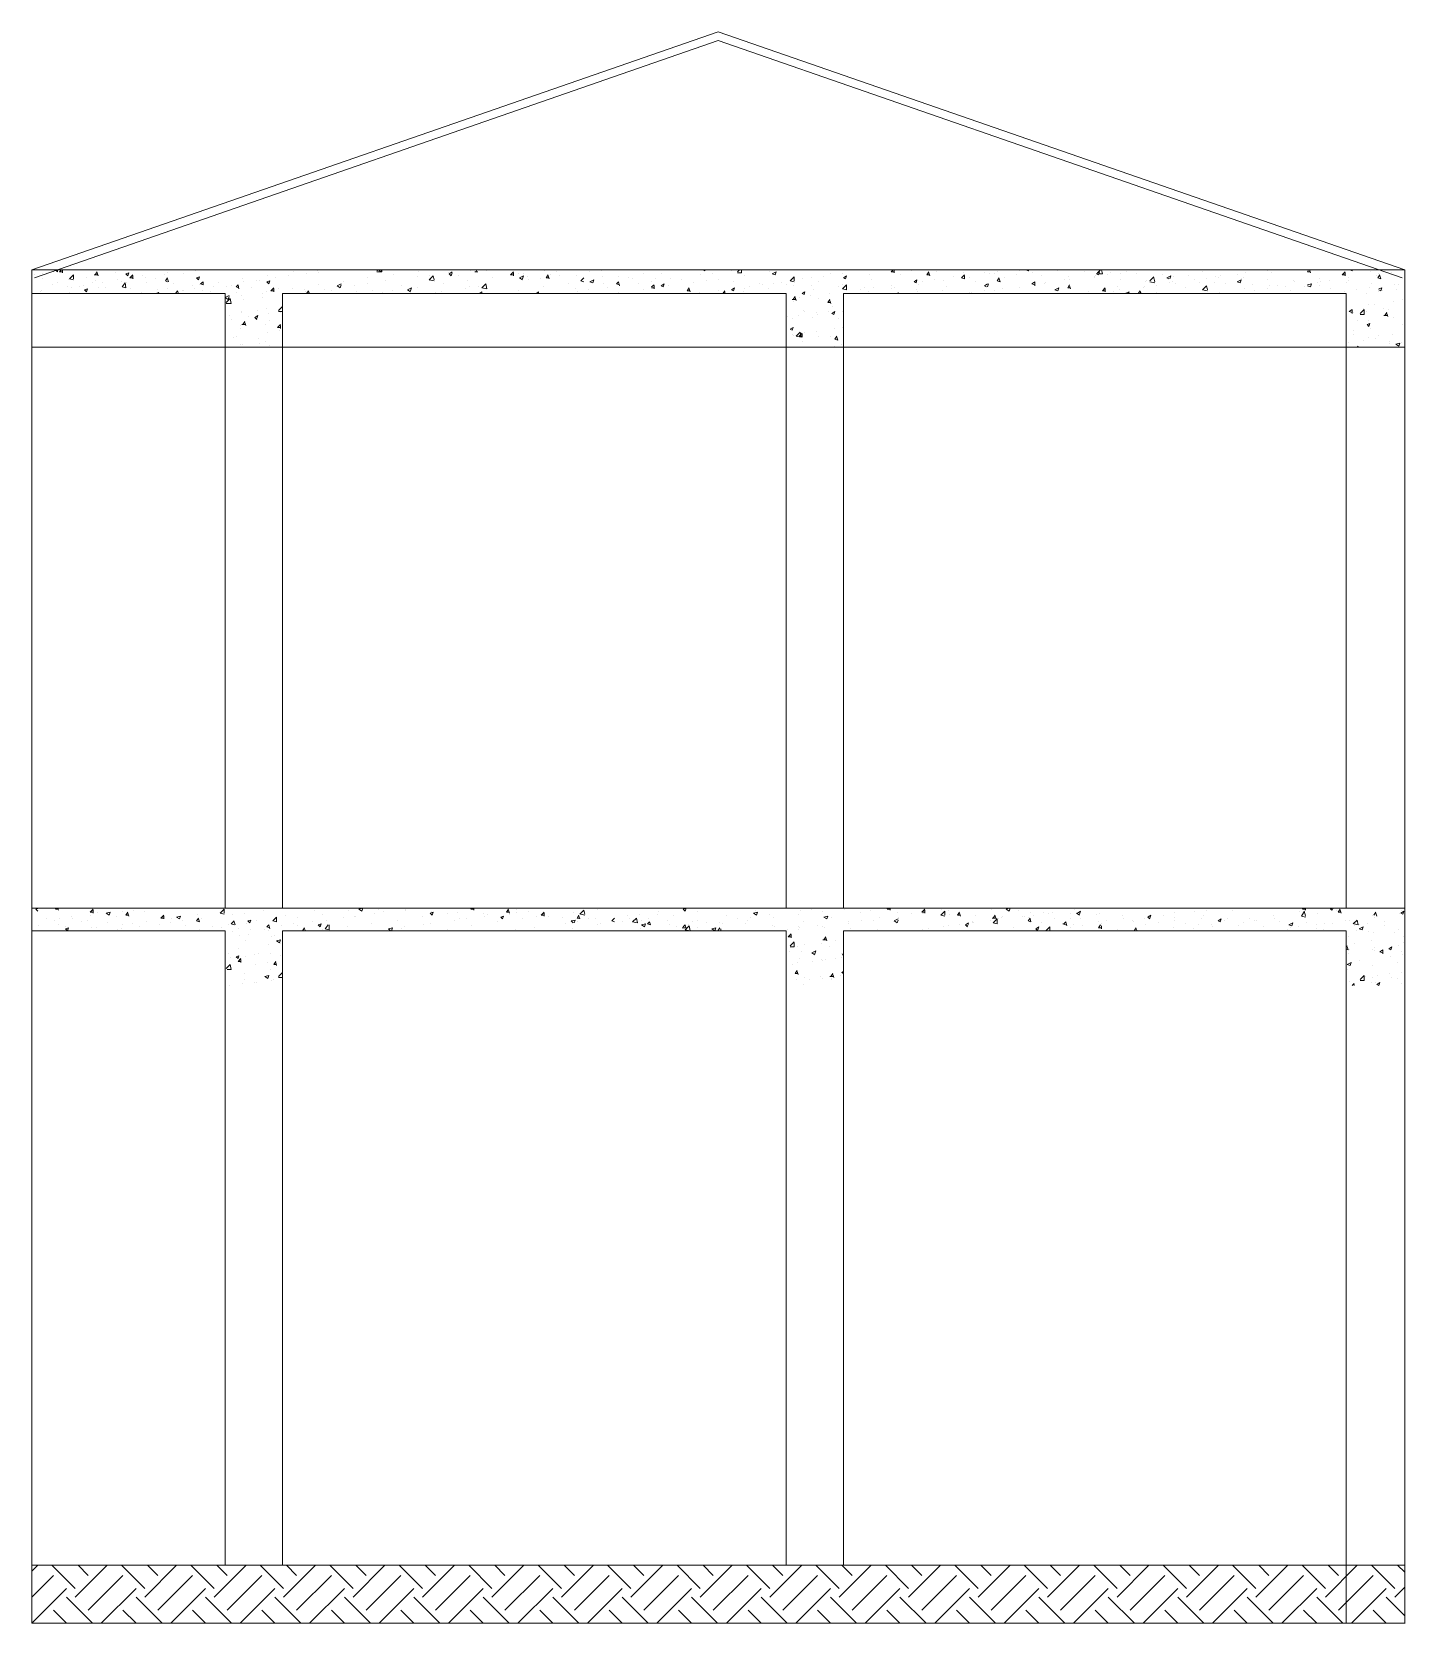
# Model space of a CAD drawing. Header units: millimetres. Extents: x 0 to 7103, y 0 to 8232.
import ezdxf

# ---------------------------------------------------------------- set-up
doc = ezdxf.new("R2010")
doc.units = ezdxf.units.MM
doc.layers.add('PDF_0', color=7, linetype='Continuous')

msp = doc.modelspace()

# ---------------------------------------------------------------- linework, layer by layer
for p, q in [((0, 269.4), (30.6, 300)), ((224.5, 179.6), (104.1, 300)), ((224.5, 134.7), (389.8, 300)), ((291.9, 247), (238.8, 300)), ((583.7, 179.6), (463.3, 300)), ((583.7, 134.7), (749, 300)), ((651.1, 247), (598, 300)), ((942.9, 179.6), (822.5, 300)), ((942.9, 134.7), (1108.2, 300)), ((1010.3, 247), (957.2, 300)), ((1302.1, 179.6), (1181.7, 300)), ((1302.1, 134.7), (1467.4, 300)), ((1369.5, 247), (1316.4, 300)), ((1661.3, 179.6), (1541, 300)), ((1661.3, 134.7), (1826.6, 300)), ((1728.7, 247), (1675.7, 300)), ((2020.6, 179.6), (1900.2, 300)), ((2020.6, 134.7), (2185.9, 300)), ((2087.9, 247), (2034.9, 300)), ((2379.8, 179.6), (2259.4, 300)), ((2379.8, 134.7), (2545.1, 300)), ((2447.1, 247), (2394.1, 300)), ((2739, 179.6), (2618.6, 300)), ((2739, 134.7), (2904.3, 300)), ((2806.3, 247), (2753.3, 300)), ((3098.2, 179.6), (2977.8, 300)), ((3098.2, 134.7), (3263.5, 300)), ((3165.5, 247), (3112.5, 300)), ((3457.4, 179.6), (3337, 300)), ((3457.4, 134.7), (3622.7, 300)), ((3524.8, 247), (3471.7, 300)), ((3816.6, 179.6), (3696.2, 300)), ((3816.6, 134.7), (3981.9, 300)), ((3884, 247), (3830.9, 300)), ((4175.8, 179.6), (4055.4, 300)), ((4175.8, 134.7), (4341.1, 300)), ((4243.2, 247), (4190.1, 300)), ((4535, 179.6), (4414.6, 300)), ((4535, 134.7), (4700.3, 300)), ((4602.4, 247), (4549.3, 300)), ((4894.2, 179.6), (4773.8, 300)), ((4894.2, 134.7), (5059.5, 300)), ((4961.6, 247), (4908.5, 300)), ((5253.4, 179.6), (5133.1, 300)), ((5253.4, 134.7), (5418.7, 300)), ((5320.8, 247), (5267.8, 300)), ((5612.7, 179.6), (5492.3, 300)), ((5612.7, 134.7), (5778, 300)), ((5680, 247), (5627, 300)), ((5971.9, 179.6), (5851.5, 300)), ((5971.9, 134.7), (6137.2, 300)), ((6039.2, 247), (5986.2, 300)), ((6331.1, 179.6), (6210.7, 300)), ((6331.1, 134.7), (6496.4, 300)), ((6398.4, 247), (6345.4, 300)), ((6690.3, 179.6), (6569.9, 300)), ((6690.3, 134.7), (6855.6, 300)), ((6757.6, 247), (6704.6, 300)), ((7049.5, 179.6), (6929.1, 300)), ((7100.6, 263.2), (7063.8, 300)), ((0, 134.7), (112.3, 247)), ((0, 0), (179.6, 179.6)), ((291.9, 67.4), (471.5, 247)), ((359.2, 0), (538.8, 179.6)), ((651.1, 67.4), (830.7, 247)), ((718.4, 0), (898, 179.6)), ((1010.3, 67.4), (1189.9, 247)), ((1077.6, 0), (1257.2, 179.6)), ((1369.5, 67.4), (1549.1, 247)), ((1436.8, 0), (1616.4, 179.6)), ((1728.7, 67.4), (1908.3, 247)), ((1796.1, 0), (1975.7, 179.6)), ((2087.9, 67.4), (2267.5, 247)), ((2155.3, 0), (2334.9, 179.6)), ((2447.1, 67.4), (2626.7, 247)), ((2514.5, 0), (2694.1, 179.6)), ((2806.3, 67.4), (2985.9, 247)), ((2873.7, 0), (3053.3, 179.6)), ((3165.5, 67.4), (3345.1, 247)), ((3232.9, 0), (3412.5, 179.6)), ((3524.8, 67.4), (3704.4, 247)), ((3592.1, 0), (3771.7, 179.6)), ((3884, 67.4), (4063.6, 247)), ((3951.3, 0), (4130.9, 179.6)), ((4243.2, 67.4), (4422.8, 247)), ((4310.5, 0), (4490.1, 179.6)), ((4602.4, 67.4), (4782, 247)), ((4669.7, 0), (4849.3, 179.6)), ((4961.6, 67.4), (5141.2, 247)), ((5028.9, 0), (5208.5, 179.6)), ((5320.8, 67.4), (5500.4, 247)), ((5388.2, 0), (5567.8, 179.6)), ((5680, 67.4), (5859.6, 247)), ((5747.4, 0), (5927, 179.6)), ((6039.2, 67.4), (6218.8, 247)), ((6106.6, 0), (6286.2, 179.6)), ((6398.4, 67.4), (6578, 247)), ((6465.8, 0), (6645.4, 179.6)), ((6757.6, 67.4), (6937.2, 247)), ((6825, 0), (7004.6, 179.6)), ((7049.5, 134.7), (7100.6, 185.8)), ((314.3, 0), (179.6, 134.7)), ((673.5, 0), (538.8, 134.7)), ((1032.7, 0), (898, 134.7)), ((1391.9, 0), (1257.2, 134.7)), ((1751.1, 0), (1616.4, 134.7)), ((2110.4, 0), (1975.7, 134.7)), ((2469.6, 0), (2334.9, 134.7)), ((2828.8, 0), (2694.1, 134.7)), ((3188, 0), (3053.3, 134.7)), ((3547.2, 0), (3412.5, 134.7)), ((3906.4, 0), (3771.7, 134.7)), ((4265.6, 0), (4130.9, 134.7)), ((4624.8, 0), (4490.1, 134.7)), ((4984, 0), (4849.3, 134.7)), ((5343.3, 0), (5208.5, 134.7)), ((5702.5, 0), (5567.8, 134.7)), ((6061.7, 0), (5927, 134.7)), ((6420.9, 0), (6286.2, 134.7)), ((6780.1, 0), (6645.4, 134.7)), ((7100.6, 38.7), (7004.6, 134.7)), ((179.6, 0), (112.3, 67.4)), ((538.8, 0), (471.5, 67.4)), ((763.3, 0), (763.3, 0)), ((898, 0), (830.7, 67.4)), ((1257.2, 0), (1189.9, 67.4)), ((1616.4, 0), (1549.1, 67.4)), ((1975.7, 0), (1908.3, 67.4)), ((2334.9, 0), (2267.5, 67.4)), ((2694.1, 0), (2626.7, 67.4)), ((2918.6, 0), (2918.6, 0)), ((3053.3, 0), (2985.9, 67.4)), ((3412.5, 0), (3345.1, 67.4)), ((3637, 0), (3637, 0)), ((3771.7, 0), (3704.4, 67.4)), ((3996.2, 0), (3996.2, 0)), ((4130.9, 0), (4063.6, 67.4)), ((4355.4, 0), (4355.4, 0)), ((4490.1, 0), (4422.8, 67.4)), ((4849.3, 0), (4782, 67.4)), ((5073.8, 0), (5073.8, 0)), ((5208.5, 0), (5141.2, 67.4)), ((5433.1, 0), (5433.1, 0)), ((5567.8, 0), (5500.4, 67.4)), ((5927, 0), (5859.6, 67.4)), ((6151.5, 0), (6151.5, 0)), ((6286.2, 0), (6218.8, 67.4)), ((6510.7, 0), (6510.7, 0)), ((6645.4, 0), (6578, 67.4)), ((6869.9, 0), (6869.9, 0)), ((7004.6, 0), (6937.2, 67.4)), ((44.9, 0), (44.9, 0)), ((404.1, 0), (404.1, 0)), ((1122.5, 0), (1122.5, 0)), ((1481.7, 0), (1481.7, 0)), ((1841, 0), (1841, 0)), ((2200.2, 0), (2200.2, 0)), ((2559.4, 0), (2559.4, 0)), ((3277.8, 0), (3277.8, 0)), ((4714.6, 0), (4714.6, 0)), ((5792.3, 0), (5792.3, 0))]:
    msp.add_line(p, q)
at = {"layer": 'PDF_0', "lineweight": 0}
for points in [[(0, 7000.7), (3550.3, 8232.1), (7100.6, 7000.7)], [(13.5, 6960.2), (3550.3, 8187.1), (7087.1, 6960.2)], [(7100.6, 7000.7), (0, 7000.7)], [(7103.1, 0), (0, 0), (0, 7000.7)], [(123, 7000.7), (133.3, 6990.4), (133.3, 7000.7)], [(158.9, 6990.4), (143.5, 6990.4), (153.8, 7000.7)], [(158.9, 6985.3), (158.9, 7000.7)], [(184.6, 7000.7), (184.6, 7000.7)], [(1784.1, 6995.6), (1794.4, 7000.7), (1804.6, 6990.4), (1809.8, 7000.7), (1809.8, 6990.4), (1784.1, 6990.4)], [(2137.9, 7000.7), (2137.9, 7000.7)], [(2296.8, 6990.4), (2301.9, 7000.7)], [(3470.8, 7000.7), (3481.1, 6995.6), (3481.1, 7000.7)], [(3650.3, 6990.4), (3660.5, 7000.7)], [(3650.3, 6985.3), (3670.8, 6985.3), (3670.8, 7000.7)], [(4352.6, 7000.7), (4352.6, 7000.7)], [(4460.3, 6990.4), (4444.9, 6990.4), (4455.2, 7000.7)], [(4460.3, 6985.3), (4460.3, 7000.7)], [(5142.2, 7000.7), (5152.4, 6995.6), (5157.5, 7000.7)], [(5511.3, 6985.3), (5526.7, 7000.7)], [(5516.4, 6980.2), (5536.9, 6980.2), (5531.8, 7000.7)], [(6608.4, 6990.4), (6598.2, 6990.4), (6603.3, 7000.7)], [(6613.5, 6985.3), (6608.4, 7000.7)], [(6818.6, 7000.7), (6828.9, 6995.6), (6828.9, 7000.7)], [(7100.6, 0), (7100.6, 7000.7)], [(15.4, 6975.1), (15.4, 6975.1)], [(56.4, 6980.2), (56.4, 6980.2)], [(56.4, 6954.6), (56.4, 6954.6)], [(107.7, 6923.8), (107.7, 6923.8)], [(112.8, 6990.4), (112.8, 6990.4)], [(133.3, 6934), (133.3, 6934)], [(189.7, 6949.4), (189.7, 6949.4)], [(215.3, 6949.4), (194.8, 6954.6), (215.3, 6975.1), (215.3, 6954.6)], [(266.6, 6918.7), (266.6, 6918.7)], [(282, 6959.7), (282, 6959.7)], [(312.7, 6934), (312.7, 6934)], [(323, 6975.1), (338.4, 6975.1)], [(328.1, 6975.1), (338.4, 6990.4)], [(328.1, 6944.3), (328.1, 6944.3)], [(343.5, 6969.9), (338.4, 6985.3)], [(364, 6934), (364, 6934)], [(430.6, 6985.3), (430.6, 6985.3)], [(440.9, 6949.4), (440.9, 6949.4)], [(461.4, 6939.2), (461.4, 6939.2)], [(492.2, 6934), (492.2, 6934)], [(522.9, 6959.7), (507.6, 6959.7), (522.9, 6975.1)], [(522.9, 6954.6), (522.9, 6969.9)], [(528.1, 6954.6), (528.1, 6954.6)], [(574.2, 6969.9), (574.2, 6969.9)], [(589.6, 6959.7), (589.6, 6959.7)], [(594.7, 6934), (594.7, 6934)], [(640.8, 6954.6), (640.8, 6954.6)], [(687, 6975.1), (687, 6975.1)], [(702.4, 6939.2), (692.1, 6944.3), (702.4, 6959.7)], [(702.4, 6985.3), (702.4, 6985.3)], [(707.5, 6939.2), (702.4, 6954.6)], [(733.1, 6928.9), (733.1, 6928.9)], [(784.4, 6980.2), (784.4, 6980.2)], [(830.5, 6918.7), (830.5, 6918.7)], [(845.9, 6995.6), (845.9, 6995.6)], [(866.4, 6923.8), (866.4, 6923.8)], [(963.8, 6934), (963.8, 6934)], [(1030.5, 6918.7), (1030.5, 6918.7)], [(1071.5, 6908.4), (1056.1, 6913.5), (1066.4, 6923.8), (1071.5, 6903.3)], [(1092, 6954.6), (1092, 6954.6)], [(1097.1, 6939.2), (1097.1, 6939.2)], [(1163.8, 6944.3), (1163.8, 6944.3)], [(1179.2, 6944.3), (1179.2, 6944.3)], [(1220.2, 6969.9), (1220.2, 6969.9)], [(1261.2, 6959.7), (1261.2, 6959.7)], [(1327.8, 6969.9), (1327.8, 6969.9)], [(1353.5, 6990.4), (1353.5, 6990.4)], [(1420.1, 6980.2), (1420.1, 6980.2)], [(1476.5, 6995.6), (1476.5, 6995.6)], [(1481.6, 6985.3), (1481.6, 6985.3)], [(1481.6, 6923.8), (1481.6, 6923.8)], [(1599.6, 6923.8), (1594.4, 6908.4), (1579, 6918.7), (1599.6, 6928.9)], [(1609.8, 6939.2), (1609.8, 6939.2)], [(1671.3, 6918.7), (1671.3, 6918.7)], [(1738, 6959.7), (1738, 6959.7)], [(1738, 6928.9), (1738, 6928.9)], [(1830.3, 6944.3), (1830.3, 6944.3)], [(1871.3, 6975.1), (1871.3, 6975.1)], [(1912.3, 6918.7), (1912.3, 6918.7)], [(1994.3, 6964.8), (1994.3, 6964.8)], [(1999.4, 6990.4), (1999.4, 6990.4)], [(2081.5, 6944.3), (2055.8, 6949.4), (2076.3, 6969.9), (2081.5, 6949.4)], [(2055.8, 6969.9), (2055.8, 6969.9)], [(2055.8, 6944.3), (2055.8, 6944.3)], [(2127.6, 6928.9), (2127.6, 6928.9)], [(2153.2, 6985.3), (2153.2, 6985.3)], [(2173.8, 6985.3), (2168.6, 6969.9), (2158.4, 6980.2), (2173.8, 6990.4)], [(2204.5, 6969.9), (2204.5, 6969.9)], [(2255.8, 6944.3), (2255.8, 6944.3)], [(2271.2, 6995.6), (2271.2, 6995.6)], [(2291.7, 6990.4), (2307, 6990.4)], [(2353.2, 6995.6), (2353.2, 6995.6)], [(2383.9, 6959.7), (2383.9, 6959.7)], [(2491.6, 6975.1), (2476.2, 6975.1), (2491.6, 6990.4)], [(2491.6, 6969.9), (2491.6, 6985.3)], [(2517.2, 6980.2), (2517.2, 6980.2)], [(2537.8, 6949.4), (2522.4, 6959.7), (2542.9, 6969.9), (2537.8, 6954.6)], [(2542.9, 6980.2), (2542.9, 6980.2)], [(2563.4, 6964.8), (2563.4, 6964.8)], [(2568.5, 6949.4), (2568.5, 6949.4)], [(2630, 6954.6), (2630, 6954.6)], [(2650.5, 6995.6), (2650.5, 6995.6)], [(2671, 6959.7), (2660.8, 6959.7), (2671, 6975.1)], [(2676.2, 6954.6), (2671, 6969.9)], [(2681.3, 6975.1), (2681.3, 6975.1)], [(2712.1, 6990.4), (2712.1, 6990.4)], [(2727.4, 6969.9), (2727.4, 6969.9)], [(2773.6, 6928.9), (2773.6, 6928.9)], [(2814.6, 6969.9), (2814.6, 6969.9)], [(2855.6, 6939.2), (2840.2, 6944.3), (2855.6, 6959.7)], [(2886.4, 6990.4), (2886.4, 6990.4)], [(2906.9, 6949.4), (2906.9, 6949.4)], [(2947.9, 6995.6), (2947.9, 6995.6)], [(2953, 6964.8), (2953, 6964.8)], [(2958.1, 6928.9), (2958.1, 6928.9)], [(3040.2, 6923.8), (3024.8, 6928.9), (3035.1, 6939.2), (3040.2, 6918.7)], [(3035.1, 6964.8), (3035.1, 6964.8)], [(3086.3, 6959.7), (3086.3, 6959.7)], [(3106.8, 6954.6), (3106.8, 6954.6)], [(3137.6, 6928.9), (3137.6, 6928.9)], [(3163.2, 6980.2), (3163.2, 6980.2)], [(3204.2, 6939.2), (3204.2, 6939.2)], [(3204.2, 6913.5), (3219.6, 6923.8)], [(3219.6, 6903.3), (3219.6, 6918.7)], [(3224.7, 6954.6), (3224.7, 6954.6)], [(3255.5, 6980.2), (3255.5, 6980.2)], [(3291.4, 6918.7), (3291.4, 6918.7)], [(3301.6, 6954.6), (3301.6, 6954.6)], [(3358, 6949.4), (3358, 6949.4)], [(3424.7, 6934), (3424.7, 6934)], [(3460.6, 6975.1), (3460.6, 6975.1)], [(3491.3, 6944.3), (3491.3, 6944.3)], [(3522.1, 6980.2), (3522.1, 6980.2)], [(3552.9, 6949.4), (3552.9, 6949.4)], [(3619.5, 6995.6), (3619.5, 6995.6)], [(3629.8, 6939.2), (3629.8, 6939.2)], [(3686.1, 6969.9), (3686.1, 6969.9)], [(3763.1, 6928.9), (3763.1, 6928.9)], [(3778.4, 6923.8), (3778.4, 6923.8)], [(3814.3, 6990.4), (3814.3, 6990.4)], [(3834.8, 6928.9), (3834.8, 6928.9)], [(3875.8, 6934), (3875.8, 6934)], [(3901.5, 6923.8), (3901.5, 6923.8)], [(3942.5, 6939.2), (3922, 6944.3), (3942.5, 6964.8), (3942.5, 6944.3)], [(3937.4, 6918.7), (3937.4, 6918.7)], [(3983.5, 6954.6), (3983.5, 6954.6)], [(4034.8, 6959.7), (4034.8, 6959.7)], [(4034.8, 6918.7), (4034.8, 6918.7)], [(4070.7, 6939.2), (4070.7, 6939.2)], [(4096.3, 6964.8), (4096.3, 6964.8)], [(4132.2, 6980.2), (4132.2, 6980.2)], [(4193.7, 6980.2), (4193.7, 6980.2)], [(4193.7, 6923.8), (4193.7, 6923.8)], [(4204, 6954.6), (4204, 6954.6)], [(4332.1, 6975.1), (4332.1, 6975.1)], [(4342.4, 6949.4), (4342.4, 6949.4)], [(4444.9, 6918.7), (4444.9, 6918.7)], [(4460.3, 6990.4), (4460.3, 6990.4)], [(4491.1, 6975.1), (4491.1, 6975.1)], [(4547.4, 6995.6), (4547.4, 6995.6)], [(4588.5, 6923.8), (4588.5, 6923.8)], [(4609, 6939.2), (4609, 6939.2)], [(4639.7, 6975.1), (4629.5, 6975.1), (4639.7, 6990.4)], [(4644.9, 6969.9), (4639.7, 6985.3)], [(4670.5, 6949.4), (4670.5, 6949.4)], [(4680.7, 6990.4), (4680.7, 6990.4)], [(4716.6, 6944.3), (4716.6, 6944.3)], [(4767.9, 6964.8), (4767.9, 6964.8)], [(4824.3, 6969.9), (4824.3, 6954.6), (4808.9, 6959.7), (4824.3, 6975.1)], [(4819.2, 6985.3), (4819.2, 6985.3)], [(4849.9, 6959.7), (4849.9, 6959.7)], [(4880.7, 6939.2), (4880.7, 6939.2)], [(4926.8, 6985.3), (4926.8, 6985.3)], [(4937.1, 6913.5), (4926.8, 6918.7), (4942.2, 6928.9)], [(4942.2, 6913.5), (4947.3, 6928.9)], [(4952.5, 6980.2), (4952.5, 6980.2)], [(4978.1, 6980.2), (4978.1, 6980.2)], [(4993.5, 6990.4), (4993.5, 6990.4)], [(5003.7, 6954.6), (5008.9, 6939.2), (4993.5, 6944.3), (5003.7, 6959.7)], [(5029.4, 6959.7), (5029.4, 6959.7)], [(5090.9, 6975.1), (5090.9, 6975.1)], [(5106.3, 6995.6), (5106.3, 6995.6)], [(5188.3, 6923.8), (5172.9, 6928.9), (5188.3, 6939.2), (5188.3, 6918.7)], [(5178, 6985.3), (5178, 6985.3)], [(5183.2, 6923.8), (5183.2, 6923.8)], [(5224.2, 6969.9), (5224.2, 6969.9)], [(5239.6, 6928.9), (5239.6, 6928.9)], [(5244.7, 6934), (5244.7, 6934)], [(5306.2, 6995.6), (5306.2, 6995.6)], [(5342.1, 6949.4), (5342.1, 6949.4)], [(5372.9, 6908.4), (5357.5, 6908.4), (5367.7, 6923.8)], [(5362.6, 6964.8), (5362.6, 6964.8)], [(5367.7, 6949.4), (5367.7, 6949.4)], [(5372.9, 6903.3), (5367.7, 6918.7)], [(5444.6, 6990.4), (5444.6, 6990.4)], [(5495.9, 6964.8), (5495.9, 6964.8)], [(5495.9, 6959.7), (5495.9, 6959.7)], [(5501, 6969.9), (5501, 6969.9)], [(5562.5, 6975.1), (5562.5, 6975.1)], [(5577.9, 6985.3), (5577.9, 6985.3)], [(5629.2, 6980.2), (5629.2, 6980.2)], [(5629.2, 6949.4), (5629.2, 6949.4)], [(5660, 6990.4), (5660, 6990.4)], [(5711.2, 6980.2), (5711.2, 6980.2)], [(5762.5, 6939.2), (5762.5, 6939.2)], [(5767.6, 6944.3), (5767.6, 6944.3)], [(5783, 6944.3), (5803.5, 6964.8)], [(5783, 6939.2), (5808.6, 6934)], [(5808.6, 6939.2), (5803.5, 6959.7)], [(5818.9, 6918.7), (5818.9, 6918.7)], [(5849.6, 6975.1), (5849.6, 6975.1)], [(5880.4, 6954.6), (5870.2, 6959.7), (5890.7, 6969.9), (5885.5, 6954.6)], [(5885.5, 6934), (5885.5, 6934)], [(5900.9, 6939.2), (5900.9, 6939.2)], [(5906, 6964.8), (5906, 6964.8)], [(5916.3, 6928.9), (5916.3, 6928.9)], [(5982.9, 6969.9), (5982.9, 6969.9)], [(6013.7, 6949.4), (6013.7, 6949.4)], [(6039.3, 6934), (6039.3, 6934)], [(6054.7, 6990.4), (6054.7, 6990.4)], [(6080.4, 6893), (6054.7, 6898.2), (6075.2, 6918.7), (6080.4, 6898.2)], [(6075.2, 6954.6), (6075.2, 6954.6)], [(6116.2, 6934), (6116.2, 6934)], [(6121.4, 6964.8), (6121.4, 6964.8)], [(6136.7, 6959.7), (6136.7, 6959.7)], [(6147, 6969.9), (6147, 6969.9)], [(6172.6, 6928.9), (6172.6, 6928.9)], [(6234.2, 6975.1), (6234.2, 6975.1)], [(6254.7, 6954.6), (6254.7, 6954.6)], [(6264.9, 6959.7), (6264.9, 6959.7)], [(6275.2, 6985.3), (6275.2, 6985.3)], [(6311.1, 6923.8), (6311.1, 6923.8)], [(6393.1, 6995.6), (6393.1, 6995.6)], [(6393.1, 6949.4), (6393.1, 6949.4)], [(6403.3, 6918.7), (6403.3, 6918.7)], [(6413.6, 6985.3), (6413.6, 6985.3)], [(6444.4, 6918.7), (6444.4, 6918.7)], [(6526.4, 6944.3), (6526.4, 6944.3)], [(6531.5, 6939.2), (6531.5, 6939.2)], [(6598.2, 6918.7), (6613.5, 6913.5), (6618.7, 6928.9), (6598.2, 6923.8)], [(6649.4, 6934), (6649.4, 6934)], [(6659.7, 6954.6), (6659.7, 6954.6)], [(6659.7, 6918.7), (6659.7, 6918.7)], [(6664.8, 6939.2), (6664.8, 6939.2)], [(6710.9, 6944.3), (6710.9, 6944.3)], [(6793, 6975.1), (6777.6, 6975.1), (6793, 6990.4)], [(6793, 6969.9), (6793, 6985.3)], [(6793, 6975.1), (6793, 6975.1)], [(6798.1, 6934), (6798.1, 6934)], [(6808.4, 6959.7), (6808.4, 6959.7)], [(6808.4, 6944.3), (6808.4, 6944.3)], [(6926.3, 6990.4), (6926.3, 6990.4)], [(6931.4, 6928.9), (6931.4, 6928.9)], [(6957, 6969.9), (6957, 6969.9)], [(6972.4, 6969.9), (6977.5, 6954.6), (6962.2, 6959.7), (6972.4, 6975.1)], [(6967.3, 6980.2), (6967.3, 6980.2)], [(7033.9, 6985.3), (7033.9, 6985.3)], [(7049.3, 6923.8), (7049.3, 6923.8)], [(7069.8, 6923.8), (7069.8, 6923.8)], [(0, 6877.7), (999.7, 6877.7)], [(46.1, 6887.9), (46.1, 6887.9)], [(51.3, 6893), (51.3, 6893)], [(184.6, 6913.5), (184.6, 6913.5)], [(194.8, 6882.8), (194.8, 6882.8)], [(205.1, 6908.4), (205.1, 6908.4)], [(246.1, 6913.5), (246.1, 6913.5)], [(343.5, 6908.4), (343.5, 6908.4)], [(379.4, 6908.4), (379.4, 6908.4)], [(512.7, 6903.3), (512.7, 6903.3)], [(569.1, 6882.8), (569.1, 6882.8)], [(640.8, 6877.7), (656.2, 6882.8), (651.1, 6877.7)], [(651.1, 6898.2), (651.1, 6898.2)], [(702.4, 6903.3), (702.4, 6903.3)], [(743.4, 6877.7), (753.6, 6893), (758.8, 6877.7)], [(779.3, 6893), (779.3, 6893)], [(784.4, 6893), (784.4, 6893)], [(840.8, 6903.3), (840.8, 6903.3)], [(881.8, 6893), (881.8, 6893)], [(922.8, 6887.9), (922.8, 6887.9)], [(938.2, 6913.5), (938.2, 6913.5)], [(999.7, 6877.7), (999.7, 3699.1)], [(1020.2, 6862.3), (1015.1, 6846.9), (999.7, 6857.1), (1020.2, 6867.4)], [(1004.8, 6913.5), (1004.8, 6913.5)], [(1004.8, 6831.5), (1025.4, 6852), (1030.5, 6826.4), (1004.8, 6826.4)], [(1030.5, 6836.6), (1030.5, 6836.6)], [(1056.1, 6882.8), (1056.1, 6882.8)], [(1086.9, 6867.4), (1086.9, 6867.4)], [(1097.1, 6846.9), (1097.1, 6846.9)], [(1138.1, 6908.4), (1138.1, 6908.4)], [(1194.5, 6877.7), (1194.5, 6877.7)], [(1194.5, 6857.1), (1194.5, 6857.1)], [(1215, 6887.9), (1215, 6887.9)], [(1250.9, 6893), (1235.6, 6893), (1250.9, 6908.4)], [(1250.9, 6887.9), (1250.9, 6903.3)], [(1276.6, 6903.3), (1276.6, 6903.3)], [(1297.1, 3699.1), (1297.1, 6877.7)], [(1297.1, 6877.7), (3901.5, 6877.7)], [(1348.3, 6903.3), (1348.3, 6903.3)], [(1409.9, 6898.2), (1409.9, 6898.2)], [(1415, 6887.9), (1415, 6887.9)], [(1420.1, 6877.7), (1430.4, 6893)], [(1435.5, 6877.7), (1430.4, 6887.9)], [(1512.4, 6898.2), (1512.4, 6898.2)], [(1548.3, 6893), (1548.3, 6893)], [(1681.6, 6887.9), (1681.6, 6887.9)], [(1763.6, 6893), (1763.6, 6893)], [(1814.9, 6882.8), (1814.9, 6882.8)], [(1866.1, 6893), (1866.1, 6893)], [(1958.4, 6887.9), (1943, 6898.2), (1963.6, 6908.4), (1958.4, 6893)], [(1994.3, 6908.4), (1994.3, 6908.4)], [(2086.6, 6882.8), (2086.6, 6882.8)], [(2117.4, 6887.9), (2117.4, 6887.9)], [(2245.5, 6903.3), (2245.5, 6903.3)], [(2266, 6913.5), (2266, 6913.5)], [(2312.2, 6913.5), (2312.2, 6913.5)], [(2312.2, 6877.7), (2327.6, 6887.9), (2327.6, 6877.7)], [(2517.2, 6893), (2517.2, 6893)], [(2609.5, 6877.7), (2619.8, 6887.9), (2619.8, 6877.7)], [(2645.4, 6913.5), (2645.4, 6913.5)], [(2809.5, 6903.3), (2809.5, 6903.3)], [(2819.7, 6887.9), (2819.7, 6887.9)], [(2881.2, 6898.2), (2881.2, 6898.2)], [(2978.7, 6908.4), (2978.7, 6908.4)], [(3035.1, 6882.8), (3035.1, 6882.8)], [(3163.2, 6898.2), (3163.2, 6898.2)], [(3204.2, 6908.4), (3219.6, 6908.4)], [(3404.2, 6893), (3388.8, 6893), (3399.1, 6908.4)], [(3404.2, 6887.9), (3399.1, 6903.3)], [(3455.4, 6882.8), (3455.4, 6882.8)], [(3552.9, 6893), (3552.9, 6893)], [(3573.4, 6877.7), (3583.6, 6893)], [(3583.6, 6877.7), (3583.6, 6887.9)], [(3681, 6887.9), (3681, 6887.9)], [(3686.1, 6903.3), (3686.1, 6903.3)], [(3711.8, 6913.5), (3711.8, 6913.5)], [(3809.2, 6903.3), (3809.2, 6903.3)], [(3901.5, 3699.1), (3901.5, 6877.7)], [(3932.2, 6846.9), (3947.6, 6846.9)], [(3937.4, 6846.9), (3947.6, 6862.3)], [(3937.4, 6836.6), (3937.4, 6836.6)], [(3952.7, 6841.8), (3947.6, 6857.1)], [(3968.1, 6857.1), (3968.1, 6857.1)], [(4029.6, 6867.4), (4029.6, 6867.4)], [(4045, 6898.2), (4045, 6898.2)], [(4070.7, 6852), (4070.7, 6852)], [(4132.2, 6831.5), (4116.8, 6831.5), (4127.1, 6846.9)], [(4127.1, 6877.7), (4127.1, 6877.7)], [(4132.2, 6826.4), (4127.1, 6841.8)], [(4173.2, 6913.5), (4173.2, 6913.5)], [(4198.8, 6877.7), (6798.1, 6877.7)], [(4198.8, 3699.1), (4198.8, 6877.7)], [(4198.8, 6872.5), (4198.8, 6872.5)], [(4286, 6898.2), (4286, 6898.2)], [(4306.5, 6908.4), (4306.5, 6908.4)], [(4327, 6887.9), (4327, 6887.9)], [(4352.6, 6908.4), (4352.6, 6908.4)], [(4444.9, 6903.3), (4444.9, 6903.3)], [(4460.3, 6908.4), (4460.3, 6908.4)], [(4480.8, 6882.8), (4480.8, 6877.7)], [(4578.2, 6898.2), (4578.2, 6898.2)], [(4583.3, 6887.9), (4583.3, 6887.9)], [(4711.5, 6893), (4711.5, 6893)], [(4732, 6913.5), (4732, 6913.5)], [(4849.9, 6882.8), (4849.9, 6882.8)], [(4860.2, 6882.8), (4860.2, 6882.8)], [(4926.8, 6893), (4926.8, 6893)], [(4978.1, 6893), (4978.1, 6893)], [(5019.1, 6903.3), (5019.1, 6903.3)], [(5106.3, 6908.4), (5106.3, 6908.4)], [(5465.1, 6887.9), (5465.1, 6887.9)], [(5552.3, 6893), (5536.9, 6893), (5552.3, 6908.4)], [(5552.3, 6887.9), (5552.3, 6903.3)], [(5593.3, 6887.9), (5593.3, 6887.9)], [(5613.8, 6913.5), (5613.8, 6913.5)], [(5624.1, 6898.2), (5624.1, 6898.2)], [(5654.8, 6877.7), (5675.3, 6887.9), (5670.2, 6877.7)], [(5721.5, 6877.7), (5731.7, 6893)], [(5736.9, 6877.7), (5731.7, 6887.9)], [(5752.2, 6908.4), (5752.2, 6908.4)], [(5757.4, 6913.5), (5757.4, 6913.5)], [(5818.9, 6882.8), (5818.9, 6882.8)], [(5967.6, 6908.4), (5967.6, 6908.4)], [(6141.9, 6882.8), (6141.9, 6882.8)], [(6270, 6903.3), (6270, 6903.3)], [(6326.4, 6893), (6326.4, 6893)], [(6393.1, 6903.3), (6393.1, 6903.3)], [(6485.4, 6913.5), (6485.4, 6913.5)], [(6511, 6893), (6511, 6893)], [(6582.8, 6913.5), (6582.8, 6913.5)], [(6716.1, 6903.3), (6716.1, 6903.3)], [(6787.8, 6887.9), (6787.8, 6887.9)], [(6798.1, 3699.1), (6798.1, 6877.7)], [(6849.4, 6898.2), (6849.4, 6898.2)], [(6900.6, 6877.7), (6900.6, 6877.7)], [(6921.1, 6908.4), (6921.1, 6908.4)], [(6967.3, 6898.2), (6977.5, 6893), (6982.7, 6908.4), (6967.3, 6903.3)], [(6967.3, 6887.9), (6967.3, 6887.9)], [(6987.8, 6893), (6987.8, 6893)], [(7044.2, 6836.6), (7044.2, 6836.6)], [(7059.6, 6898.2), (7059.6, 6898.2)], [(7090.3, 6846.9), (7090.3, 6846.9)], [(1020.2, 6764.9), (1020.2, 6764.9)], [(1086.9, 6785.4), (1086.9, 6785.4)], [(1086.9, 6780.2), (1086.9, 6780.2)], [(1122.8, 6759.7), (1122.8, 6759.7)], [(1163.8, 6744.4), (1153.5, 6754.6), (1168.9, 6764.9), (1163.8, 6749.5)], [(1168.9, 6790.5), (1168.9, 6790.5)], [(1215, 6800.7), (1215, 6800.7)], [(1225.3, 6775.1), (1225.3, 6775.1)], [(1276.6, 6790.5), (1297.1, 6811)], [(1276.6, 6785.4), (1297.1, 6785.4)], [(1286.8, 6780.2), (1286.8, 6780.2)], [(3901.5, 6759.7), (3901.5, 6759.7)], [(3906.6, 6759.7), (3906.6, 6759.7)], [(3963, 6764.9), (3963, 6764.9)], [(3988.6, 6790.5), (3988.6, 6790.5)], [(3993.8, 6785.4), (3993.8, 6785.4)], [(4039.9, 6754.6), (4039.9, 6754.6)], [(4060.4, 6780.2), (4060.4, 6780.2)], [(4065.5, 6770), (4065.5, 6770)], [(4121.9, 6785.4), (4121.9, 6785.4)], [(4142.4, 6811), (4142.4, 6811)], [(4193.7, 6785.4), (4193.7, 6785.4)], [(6828.9, 6780.2), (6813.5, 6785.4), (6828.9, 6795.6), (6828.9, 6775.1)], [(6834, 6780.2), (6834, 6780.2)], [(6869.9, 6775.1), (6890.4, 6795.6), (6890.4, 6770), (6869.9, 6770)], [(6885.3, 6800.7), (6885.3, 6800.7)], [(6900.6, 6785.4), (6900.6, 6785.4)], [(6916, 6821.3), (6916, 6821.3)], [(6946.8, 6821.3), (6946.8, 6821.3)], [(6992.9, 6800.7), (6992.9, 6800.7)], [(6992.9, 6764.9), (7008.3, 6764.9)], [(6998, 6764.9), (7008.3, 6780.2)], [(7003.2, 6764.9), (7003.2, 6764.9)], [(7013.4, 6759.7), (7008.3, 6775.1)], [(7018.6, 6795.6), (7018.6, 6795.6)], [(7044.2, 6754.6), (7044.2, 6754.6)], [(1030.5, 6744.4), (1030.5, 6744.4)], [(1081.7, 6713.6), (1081.7, 6713.6)], [(1081.7, 6698.2), (1081.7, 6698.2)], [(1086.9, 6718.7), (1102.3, 6718.7)], [(1092, 6718.7), (1102.3, 6734.1)], [(1107.4, 6713.6), (1102.3, 6729)], [(1209.9, 6718.7), (1209.9, 6718.7)], [(1220.2, 6677.7), (1220.2, 6677.7)], [(1230.4, 6739.2), (1230.4, 6739.2)], [(1286.8, 6703.3), (1271.4, 6703.3), (1286.8, 6718.7)], [(1281.7, 6688), (1281.7, 6688)], [(1286.8, 6698.2), (1286.8, 6713.6)], [(3932.2, 6749.5), (3932.2, 6749.5)], [(3983.5, 6657.2), (3968.1, 6657.2), (3983.5, 6672.6)], [(3993.8, 6677.7), (3993.8, 6677.7)], [(4060.4, 6682.8), (4060.4, 6682.8)], [(4152.7, 6698.2), (4152.7, 6698.2)], [(4173.2, 6749.5), (4173.2, 6749.5)], [(4193.7, 6703.3), (4193.7, 6703.3)], [(6834, 6688), (6834, 6688)], [(6854.5, 6739.2), (6854.5, 6739.2)], [(6916, 6739.2), (6916, 6739.2)], [(6926.3, 6698.2), (6926.3, 6698.2)], [(7090.3, 6718.7), (7090.3, 6718.7)], [(7100.6, 6600.8), (0, 6600.8)], [(1040.7, 6652.1), (1040.7, 6652.1)], [(1056.1, 6657.2), (1056.1, 6657.2)], [(1081.7, 6616.2), (1081.7, 6616.2)], [(1092, 6616.2), (1092, 6616.2)], [(1174, 6646.9), (1174, 6646.9)], [(1179.2, 6621.3), (1179.2, 6621.3)], [(1209.9, 6631.6), (1209.9, 6631.6)], [(1230.4, 6611.1), (1230.4, 6611.1)], [(3932.2, 6667.5), (3932.2, 6667.5)], [(3937.4, 6662.3), (3937.4, 6662.3)], [(3983.5, 6652.1), (3983.5, 6667.5)], [(3983.5, 6631.6), (3983.5, 6631.6)], [(4060.4, 6600.8), (4060.4, 6600.8)], [(4070.7, 6657.2), (4070.7, 6657.2)], [(4091.2, 6600.8), (4091.2, 6600.8)], [(4132.2, 6657.2), (4132.2, 6657.2)], [(4162.9, 6652.1), (4168.1, 6636.7), (4152.7, 6641.8), (4162.9, 6657.2)], [(4152.7, 6605.9), (4152.7, 6605.9)], [(4188.6, 6616.2), (4188.6, 6616.2)], [(4193.7, 6600.8), (4193.7, 6600.8)], [(6808.4, 6626.4), (6808.4, 6626.4)], [(6834, 6667.5), (6834, 6667.5)], [(6854.5, 6600.8), (6859.6, 6605.9)], [(6864.7, 6600.8), (6864.7, 6600.8)], [(6885.3, 6636.7), (6885.3, 6636.7)], [(6910.9, 6652.1), (6910.9, 6652.1)], [(6951.9, 6646.9), (6951.9, 6646.9)], [(6967.3, 6662.3), (6967.3, 6662.3)], [(7023.7, 6631.6), (7023.7, 6631.6)], [(7023.7, 6621.3), (7023.7, 6621.3)], [(7039.1, 6667.5), (7039.1, 6667.5)], [(7085.2, 6626.4), (7085.2, 6626.4)], [(0, 3699.1), (7100.6, 3699.1)], [(30.8, 3683.7), (20.5, 3693.9), (35.9, 3699.1)], [(41, 3699.1), (41, 3699.1)], [(76.9, 3642.7), (76.9, 3642.7)], [(117.9, 3632.4), (117.9, 3632.4)], [(138.4, 3693.9), (123, 3693.9), (128.2, 3699.1)], [(138.4, 3688.8), (133.3, 3699.1)], [(143.5, 3642.7), (143.5, 3642.7)], [(205.1, 3658), (205.1, 3658)], [(210.2, 3647.8), (210.2, 3647.8)], [(256.3, 3627.3), (256.3, 3627.3)], [(287.1, 3632.4), (287.1, 3632.4)], [(317.9, 3678.5), (302.5, 3678.5), (317.9, 3693.9)], [(302.5, 3663.2), (302.5, 3663.2)], [(317.9, 3673.4), (317.9, 3688.8)], [(338.4, 3678.5), (338.4, 3678.5)], [(389.6, 3622.1), (389.6, 3622.1)], [(435.8, 3658), (435.8, 3658)], [(466.5, 3699.1), (466.5, 3699.1)], [(466.5, 3683.7), (466.5, 3683.7)], [(502.4, 3663.2), (487, 3663.2), (497.3, 3678.5)], [(502.4, 3658), (497.3, 3673.4)], [(528.1, 3688.8), (528.1, 3688.8)], [(584.5, 3683.7), (584.5, 3683.7)], [(594.7, 3627.3), (594.7, 3627.3)], [(681.9, 3647.8), (666.5, 3647.8), (681.9, 3663.2)], [(681.9, 3642.7), (681.9, 3658)], [(717.7, 3622.1), (717.7, 3622.1)], [(722.9, 3647.8), (722.9, 3647.8)], [(779.3, 3632.4), (779.3, 3632.4)], [(861.3, 3642.7), (866.4, 3627.3), (851, 3632.4), (861.3, 3647.8)], [(856.2, 3668.3), (856.2, 3668.3)], [(876.7, 3647.8), (876.7, 3647.8)], [(994.6, 3668.3), (974.1, 3673.4), (994.6, 3693.9), (994.6, 3673.4)], [(984.3, 3683.7), (984.3, 3683.7)], [(1045.9, 3611.9), (1030.5, 3617), (1045.9, 3632.4)], [(1035.6, 3668.3), (1035.6, 3668.3)], [(1051, 3611.9), (1045.9, 3627.3)], [(1102.3, 3673.4), (1102.3, 3673.4)], [(1163.8, 3637.5), (1163.8, 3637.5)], [(1199.7, 3688.8), (1199.7, 3688.8)], [(1245.8, 3632.4), (1245.8, 3632.4)], [(1312.5, 3663.2), (1312.5, 3663.2)], [(1374, 3652.9), (1374, 3652.9)], [(1450.9, 3627.3), (1450.9, 3627.3)], [(1461.1, 3688.8), (1461.1, 3688.8)], [(1502.1, 3668.3), (1502.1, 3668.3)], [(1522.7, 3632.4), (1522.7, 3632.4)], [(1609.8, 3652.9), (1609.8, 3652.9)], [(1635.4, 3688.8), (1635.4, 3688.8)], [(1671.3, 3658), (1671.3, 3658)], [(1676.5, 3658), (1676.5, 3658)], [(1773.9, 3673.4), (1773.9, 3673.4)], [(1794.4, 3693.9), (1794.4, 3693.9)], [(1820, 3683.7), (1820, 3683.7)], [(1891.8, 3637.5), (1891.8, 3637.5)], [(1932.8, 3693.9), (1932.8, 3693.9)], [(1932.8, 3688.8), (1932.8, 3688.8)], [(2019.9, 3658), (2019.9, 3658)], [(2066.1, 3683.7), (2066.1, 3683.7)], [(2148.1, 3673.4), (2148.1, 3673.4)], [(2184, 3637.5), (2184, 3637.5)], [(2199.4, 3678.5), (2199.4, 3678.5)], [(2209.6, 3642.7), (2209.6, 3642.7)], [(2250.7, 3642.7), (2250.7, 3642.7)], [(2286.5, 3693.9), (2271.2, 3693.9), (2276.3, 3699.1)], [(2281.4, 3693.9), (2281.4, 3693.9)], [(2286.5, 3688.8), (2286.5, 3699.1)], [(2337.8, 3673.4), (2337.8, 3673.4)], [(2342.9, 3658), (2342.9, 3658)], [(2358.3, 3668.3), (2358.3, 3668.3)], [(2409.6, 3627.3), (2409.6, 3627.3)], [(2471.1, 3678.5), (2455.7, 3678.5), (2466, 3693.9)], [(2471.1, 3673.4), (2466, 3688.8)], [(2471.1, 3668.3), (2471.1, 3668.3)], [(2507, 3693.9), (2507, 3693.9)], [(2507, 3678.5), (2507, 3678.5)], [(2537.8, 3642.7), (2537.8, 3642.7)], [(2568.5, 3683.7), (2568.5, 3683.7)], [(2609.5, 3658), (2609.5, 3658)], [(2650.5, 3663.2), (2635.2, 3663.2), (2650.5, 3678.5)], [(2650.5, 3658), (2650.5, 3673.4)], [(2665.9, 3699.1), (2665.9, 3699.1)], [(2671, 3658), (2671, 3658)], [(2742.8, 3652.9), (2742.8, 3652.9)], [(2799.2, 3622.1), (2789, 3632.4), (2809.5, 3637.5), (2804.3, 3622.1)], [(2799.2, 3678.5), (2799.2, 3678.5)], [(2835.1, 3647.8), (2819.7, 3647.8), (2830, 3663.2)], [(2819.7, 3627.3), (2819.7, 3627.3)], [(2835.1, 3642.7), (2830, 3658)], [(2835.1, 3668.3), (2855.6, 3688.8), (2860.7, 3668.3)], [(2840.2, 3668.3), (2860.7, 3663.2)], [(2881.2, 3647.8), (2881.2, 3647.8)], [(2917.1, 3642.7), (2917.1, 3642.7)], [(2927.4, 3693.9), (2927.4, 3693.9)], [(3014.5, 3627.3), (2999.2, 3632.4), (3014.5, 3647.8)], [(3014.5, 3642.7), (3014.5, 3642.7)], [(3055.6, 3627.3), (3055.6, 3627.3)], [(3081.2, 3663.2), (3081.2, 3663.2)], [(3091.4, 3642.7), (3091.4, 3642.7)], [(3142.7, 3668.3), (3142.7, 3668.3)], [(3153, 3637.5), (3153, 3637.5)], [(3188.9, 3647.8), (3188.9, 3647.8)], [(3235, 3668.3), (3235, 3668.3)], [(3240.1, 3683.7), (3240.1, 3683.7)], [(3286.3, 3632.4), (3286.3, 3632.4)], [(3317, 3663.2), (3317, 3663.2)], [(3383.7, 3693.9), (3383.7, 3693.9)], [(3419.6, 3627.3), (3419.6, 3627.3)], [(3445.2, 3683.7), (3445.2, 3683.7)], [(3445.2, 3637.5), (3445.2, 3637.5)], [(3491.3, 3622.1), (3491.3, 3622.1)], [(3558, 3622.1), (3558, 3622.1)], [(3593.9, 3663.2), (3593.9, 3663.2)], [(3650.3, 3647.8), (3650.3, 3647.8)], [(3701.5, 3632.4), (3701.5, 3632.4)], [(3716.9, 3652.9), (3716.9, 3652.9)], [(3742.5, 3688.8), (3742.5, 3688.8)], [(3814.3, 3668.3), (3814.3, 3668.3)], [(3834.8, 3652.9), (3834.8, 3652.9)], [(3963, 3668.3), (3963, 3668.3)], [(3973.2, 3688.8), (3973.2, 3688.8)], [(3988.6, 3627.3), (3988.6, 3627.3)], [(4034.8, 3693.9), (4034.8, 3693.9)], [(4070.7, 3699.1), (4070.7, 3699.1)], [(4091.2, 3683.7), (4091.2, 3683.7)], [(4137.3, 3652.9), (4137.3, 3652.9)], [(4204, 3693.9), (4204, 3693.9)], [(4224.5, 3627.3), (4224.5, 3627.3)], [(4286, 3678.5), (4286, 3678.5)], [(4291.1, 3637.5), (4291.1, 3637.5)], [(4337.2, 3688.8), (4337.2, 3688.8)], [(4352.6, 3637.5), (4352.6, 3637.5)], [(4383.4, 3652.9), (4383.4, 3652.9)], [(4439.8, 3693.9), (4424.4, 3693.9), (4429.5, 3699.1)], [(4439.8, 3688.8), (4439.8, 3699.1)], [(4480.8, 3637.5), (4475.7, 3622.1), (4460.3, 3632.4), (4480.8, 3642.7)], [(4475.7, 3678.5), (4475.7, 3678.5)], [(4480.8, 3652.9), (4480.8, 3652.9)], [(4547.4, 3673.4), (4547.4, 3673.4)], [(4619.2, 3678.5), (4603.8, 3678.5), (4619.2, 3693.9)], [(4609, 3678.5), (4609, 3678.5)], [(4609, 3673.4), (4609, 3673.4)], [(4614.1, 3673.4), (4614.1, 3673.4)], [(4619.2, 3673.4), (4619.2, 3688.8)], [(4721.8, 3658), (4701.3, 3663.2), (4721.8, 3683.7), (4721.8, 3663.2)], [(4706.4, 3693.9), (4706.4, 3693.9)], [(4742.3, 3688.8), (4742.3, 3688.8)], [(4747.4, 3668.3), (4747.4, 3668.3)], [(4803.8, 3663.2), (4788.4, 3663.2), (4798.7, 3678.5)], [(4803.8, 3658), (4798.7, 3673.4)], [(4829.4, 3699.1), (4829.4, 3699.1)], [(4839.7, 3601.6), (4829.4, 3611.9), (4844.8, 3622.1)], [(4865.3, 3627.3), (4865.3, 3627.3)], [(4865.3, 3622.1), (4865.3, 3622.1)], [(4870.4, 3622.1), (4870.4, 3622.1)], [(4880.7, 3663.2), (4880.7, 3663.2)], [(4957.6, 3632.4), (4957.6, 3632.4)], [(4962.7, 3693.9), (4962.7, 3693.9)], [(4967.8, 3647.8), (4983.2, 3647.8)], [(4973, 3647.8), (4983.2, 3663.2)], [(4988.4, 3642.7), (4983.2, 3658)], [(4998.6, 3642.7), (4998.6, 3642.7)], [(5014, 3652.9), (5014, 3652.9)], [(5019.1, 3658), (5019.1, 3658)], [(5060.1, 3699.1), (5055, 3683.7), (5039.6, 3693.9), (5055, 3699.1)], [(5101.1, 3688.8), (5101.1, 3688.8)], [(5121.6, 3658), (5121.6, 3658)], [(5131.9, 3658), (5131.9, 3658)], [(5152.4, 3652.9), (5152.4, 3652.9)], [(5162.7, 3642.7), (5167.8, 3627.3), (5152.4, 3632.4), (5162.7, 3647.8)], [(5162.7, 3678.5), (5162.7, 3678.5)], [(5183.2, 3663.2), (5183.2, 3663.2)], [(5224.2, 3622.1), (5224.2, 3622.1)], [(5234.4, 3678.5), (5234.4, 3678.5)], [(5260.1, 3673.4), (5260.1, 3673.4)], [(5280.6, 3678.5), (5280.6, 3678.5)], [(5290.8, 3647.8), (5290.8, 3647.8)], [(5337, 3617), (5347.2, 3627.3), (5352.4, 3606.8)], [(5372.9, 3673.4), (5372.9, 3673.4)], [(5372.9, 3647.8), (5372.9, 3647.8)], [(5393.4, 3693.9), (5393.4, 3693.9)], [(5403.6, 3673.4), (5419, 3663.2)], [(5408.7, 3673.4), (5424.1, 3683.7), (5419, 3668.3)], [(5424.1, 3642.7), (5424.1, 3642.7)], [(5439.5, 3699.1), (5439.5, 3699.1)], [(5506.2, 3668.3), (5506.2, 3668.3)], [(5516.4, 3627.3), (5516.4, 3627.3)], [(5521.5, 3673.4), (5521.5, 3673.4)], [(5557.4, 3637.5), (5557.4, 3637.5)], [(5639.5, 3663.2), (5639.5, 3663.2)], [(5644.6, 3642.7), (5644.6, 3642.7)], [(5665.1, 3699.1), (5665.1, 3699.1)], [(5690.7, 3637.5), (5690.7, 3637.5)], [(5695.8, 3627.3), (5695.8, 3627.3)], [(5757.4, 3647.8), (5757.4, 3647.8)], [(5783, 3642.7), (5772.7, 3652.9), (5788.1, 3663.2), (5783, 3647.8)], [(5777.9, 3663.2), (5777.9, 3663.2)], [(5777.9, 3658), (5777.9, 3658)], [(5829.1, 3622.1), (5829.1, 3622.1)], [(5854.8, 3663.2), (5854.8, 3663.2)], [(5911.2, 3678.5), (5911.2, 3678.5)], [(5911.2, 3652.9), (5911.2, 3652.9)], [(5911.2, 3637.5), (5911.2, 3637.5)], [(6013.7, 3683.7), (6013.7, 3683.7)], [(6039.3, 3699.1), (6039.3, 3699.1)], [(6049.6, 3647.8), (6049.6, 3647.8)], [(6059.8, 3663.2), (6059.8, 3663.2)], [(6075.2, 3688.8), (6075.2, 3688.8)], [(6167.5, 3632.4), (6167.5, 3632.4)], [(6182.9, 3642.7), (6182.9, 3642.7)], [(6208.5, 3688.8), (6208.5, 3688.8)], [(6264.9, 3622.1), (6264.9, 3622.1)], [(6295.7, 3647.8), (6295.7, 3647.8)], [(6316.2, 3699.1), (6316.2, 3699.1)], [(6321.3, 3637.5), (6321.3, 3637.5)], [(6331.6, 3632.4), (6331.6, 3632.4)], [(6423.8, 3663.2), (6423.8, 3663.2)], [(6429, 3642.7), (6429, 3642.7)], [(6454.6, 3627.3), (6454.6, 3627.3)], [(6557.1, 3683.7), (6557.1, 3683.7)], [(6587.9, 3652.9), (6567.4, 3658), (6582.8, 3683.7)], [(6587.9, 3693.9), (6572.5, 3693.9), (6577.6, 3699.1)], [(6587.9, 3658), (6582.8, 3678.5)], [(6587.9, 3688.8), (6587.9, 3699.1)], [(6587.9, 3668.3), (6587.9, 3668.3)], [(6593, 3622.1), (6593, 3622.1)], [(6649.4, 3673.4), (6649.4, 3673.4)], [(6731.5, 3699.1), (6726.3, 3688.8), (6716.1, 3693.9), (6726.3, 3699.1)], [(6746.8, 3688.8), (6746.8, 3688.8)], [(6772.5, 3678.5), (6757.1, 3678.5), (6767.3, 3693.9)], [(6772.5, 3673.4), (6767.3, 3688.8)], [(6793, 3637.5), (6793, 3637.5)], [(6813.5, 3632.4), (6813.5, 3632.4)], [(6834, 3617), (6854.5, 3637.5), (6859.6, 3611.9), (6839.1, 3617)], [(6936.5, 3663.2), (6936.5, 3663.2)], [(6941.7, 3663.2), (6951.9, 3678.5)], [(6946.8, 3652.9), (6946.8, 3652.9)], [(6957, 3658), (6951.9, 3673.4)], [(6998, 3627.3), (6998, 3627.3)], [(7074.9, 3673.4), (7074.9, 3673.4)], [(7085.2, 3688.8), (7085.2, 3688.8)], [(0, 3581.1), (999.7, 3581.1)], [(35.9, 3606.8), (35.9, 3606.8)], [(138.4, 3611.9), (138.4, 3611.9)], [(174.3, 3601.6), (174.3, 3601.6)], [(307.6, 3596.5), (307.6, 3596.5)], [(333.2, 3596.5), (333.2, 3596.5)], [(399.9, 3581.1), (399.9, 3581.1)], [(440.9, 3586.3), (440.9, 3586.3)], [(461.4, 3591.4), (461.4, 3591.4)], [(466.5, 3611.9), (466.5, 3611.9)], [(522.9, 3617), (522.9, 3617)], [(558.8, 3601.6), (558.8, 3601.6)], [(579.3, 3581.1), (579.3, 3581.1)], [(661.4, 3611.9), (661.4, 3611.9)], [(794.7, 3606.8), (794.7, 3606.8)], [(851, 3581.1), (851, 3581.1)], [(866.4, 3586.3), (866.4, 3586.3)], [(933.1, 3601.6), (933.1, 3601.6)], [(979.2, 3596.5), (979.2, 3596.5)], [(999.7, 3581.1), (999.7, 300)], [(1015.1, 3611.9), (1015.1, 3611.9)], [(1035.6, 3576), (1035.6, 3576)], [(1066.4, 3591.4), (1066.4, 3591.4)], [(1076.6, 3555.5), (1076.6, 3555.5)], [(1112.5, 3617), (1112.5, 3617)], [(1122.8, 3560.6), (1122.8, 3560.6)], [(1133, 3586.3), (1133, 3586.3)], [(1204.8, 3586.3), (1204.8, 3586.3)], [(1230.4, 3596.5), (1215, 3601.6), (1225.3, 3611.9), (1230.4, 3591.4)], [(1225.3, 3581.1), (1225.3, 3581.1)], [(1240.7, 3550.4), (1240.7, 3550.4)], [(1256.1, 3555.5), (1256.1, 3555.5)], [(1291.9, 3606.8), (1291.9, 3606.8)], [(1297.1, 3581.1), (3901.5, 3581.1)], [(1297.1, 3581.1), (1297.1, 300)], [(1338.1, 3581.1), (1338.1, 3581.1)], [(1353.5, 3617), (1353.5, 3617)], [(1374, 3606.8), (1374, 3606.8)], [(1399.6, 3581.1), (1409.9, 3596.5)], [(1415, 3581.1), (1409.9, 3591.4)], [(1502.1, 3586.3), (1502.1, 3586.3)], [(1538, 3611.9), (1538, 3586.3), (1517.5, 3591.4), (1532.9, 3611.9)], [(1589.3, 3581.1), (1589.3, 3581.1)], [(1630.3, 3601.6), (1630.3, 3601.6)], [(1758.5, 3617), (1758.5, 3617)], [(1855.9, 3581.1), (1845.6, 3591.4), (1866.1, 3596.5), (1861, 3581.1)], [(1866.1, 3591.4), (1866.1, 3591.4)], [(1912.3, 3591.4), (1912.3, 3591.4)], [(1927.7, 3601.6), (1927.7, 3601.6)], [(2025.1, 3611.9), (2025.1, 3611.9)], [(2061, 3617), (2061, 3617)], [(2148.1, 3586.3), (2148.1, 3586.3)], [(2276.3, 3606.8), (2276.3, 3606.8)], [(2501.9, 3586.3), (2501.9, 3586.3)], [(2599.3, 3596.5), (2599.3, 3596.5)], [(2758.2, 3617), (2758.2, 3617)], [(2794.1, 3591.4), (2794.1, 3591.4)], [(2927.4, 3611.9), (2927.4, 3611.9)], [(2942.8, 3617), (2942.8, 3617)], [(3147.8, 3591.4), (3147.8, 3591.4)], [(3173.5, 3581.1), (3173.5, 3581.1)], [(3296.5, 3611.9), (3296.5, 3611.9)], [(3332.4, 3601.6), (3332.4, 3601.6)], [(3363.2, 3596.5), (3378.5, 3596.5)], [(3368.3, 3601.6), (3378.5, 3611.9), (3383.7, 3591.4)], [(3393.9, 3611.9), (3393.9, 3611.9)], [(3445.2, 3596.5), (3445.2, 3596.5)], [(3547.7, 3581.1), (3558, 3596.5)], [(3563.1, 3591.4), (3563.1, 3581.1)], [(3573.4, 3617), (3573.4, 3617)], [(3691.3, 3617), (3691.3, 3617)], [(3742.5, 3581.1), (3742.5, 3581.1)], [(3829.7, 3606.8), (3829.7, 3606.8)], [(3840, 3601.6), (3840, 3601.6)], [(3901.5, 300), (3901.5, 3581.1)], [(3901.5, 3576), (3901.5, 3576)], [(3906.6, 3586.3), (3906.6, 3586.3)], [(3927.1, 3550.4), (3911.7, 3550.4), (3927.1, 3565.8)], [(3927.1, 3545.2), (3927.1, 3560.6)], [(3963, 3601.6), (3963, 3601.6)], [(3963, 3586.3), (3963, 3586.3)], [(3968.1, 3596.5), (3968.1, 3596.5)], [(4065.5, 3606.8), (4065.5, 3606.8)], [(4091.2, 3601.6), (4091.2, 3601.6)], [(4096.3, 3535), (4106.5, 3550.4)], [(4101.4, 3596.5), (4101.4, 3596.5)], [(4111.7, 3529.9), (4106.5, 3545.2)], [(4198.8, 3581.1), (6798.1, 3581.1)], [(4198.8, 3581.1), (4198.8, 300)], [(4224.5, 3617), (4224.5, 3617)], [(4234.7, 3591.4), (4234.7, 3591.4)], [(4373.1, 3586.3), (4373.1, 3586.3)], [(4506.4, 3581.1), (4506.4, 3581.1)], [(4542.3, 3581.1), (4542.3, 3581.1)], [(4609, 3586.3), (4609, 3586.3)], [(4639.7, 3591.4), (4639.7, 3591.4)], [(4716.6, 3601.6), (4716.6, 3601.6)], [(4742.3, 3606.8), (4742.3, 3606.8)], [(4798.7, 3611.9), (4798.7, 3611.9)], [(4839.7, 3606.8), (4844.8, 3617)], [(5075.5, 3596.5), (5075.5, 3596.5)], [(5203.7, 3581.1), (5193.4, 3591.4), (5208.8, 3601.6), (5203.7, 3586.3)], [(5244.7, 3581.1), (5265.2, 3601.6), (5265.2, 3581.1)], [(5254.9, 3591.4), (5254.9, 3591.4)], [(5331.8, 3617), (5347.2, 3611.9)], [(5372.9, 3596.5), (5372.9, 3596.5)], [(5388.2, 3611.9), (5388.2, 3611.9)], [(5434.4, 3606.8), (5434.4, 3606.8)], [(5531.8, 3596.5), (5516.4, 3596.5), (5526.7, 3611.9)], [(5531.8, 3617), (5531.8, 3617)], [(5531.8, 3591.4), (5531.8, 3606.8)], [(5613.8, 3586.3), (5613.8, 3586.3)], [(5701, 3581.1), (5711.2, 3596.5)], [(5716.4, 3581.1), (5711.2, 3591.4)], [(5762.5, 3611.9), (5762.5, 3611.9)], [(5906, 3596.5), (5906, 3596.5)], [(5947.1, 3581.1), (5947.1, 3581.1)], [(5967.6, 3617), (5967.6, 3617)], [(6008.6, 3591.4), (6008.6, 3591.4)], [(6034.2, 3611.9), (6034.2, 3611.9)], [(6100.9, 3611.9), (6100.9, 3611.9)], [(6106, 3601.6), (6106, 3601.6)], [(6239.3, 3606.8), (6239.3, 3606.8)], [(6372.6, 3601.6), (6372.6, 3601.6)], [(6423.8, 3581.1), (6423.8, 3581.1)], [(6495.6, 3586.3), (6495.6, 3586.3)], [(6511, 3596.5), (6511, 3596.5)], [(6552, 3601.6), (6552, 3601.6)], [(6644.3, 3611.9), (6644.3, 3611.9)], [(6644.3, 3591.4), (6644.3, 3591.4)], [(6680.2, 3586.3), (6680.2, 3586.3)], [(6685.3, 3617), (6685.3, 3617)], [(6726.3, 3617), (6726.3, 3617)], [(6782.7, 3581.1), (6782.7, 3581.1)], [(6798.1, 0), (6798.1, 3581.1)], [(6808.4, 3550.4), (6808.4, 3550.4)], [(6839.1, 3606.8), (6839.1, 3606.8)], [(6849.4, 3581.1), (6849.4, 3581.1)], [(6864.7, 3611.9), (6864.7, 3611.9)], [(6905.8, 3617), (6905.8, 3617)], [(6916, 3576), (6916, 3576)], [(6941.7, 3570.9), (6941.7, 3570.9)], [(6998, 3606.8), (6998, 3606.8)], [(7049.3, 3570.9), (7049.3, 3570.9)], [(7069.8, 3586.3), (7069.8, 3586.3)], [(7095.5, 3550.4), (7095.5, 3550.4)], [(1015.1, 3463.2), (1015.1, 3463.2)], [(1066.4, 3488.9), (1066.4, 3488.9)], [(1107.4, 3529.9), (1107.4, 3529.9)], [(1153.5, 3458.1), (1153.5, 3458.1)], [(1174, 3463.2), (1174, 3463.2)], [(1225.3, 3509.4), (1225.3, 3509.4)], [(1235.6, 3463.2), (1235.6, 3463.2)], [(1286.8, 3514.5), (1286.8, 3514.5)], [(3901.5, 3494), (3901.5, 3494)], [(3916.9, 3473.5), (3916.9, 3473.5)], [(3922, 3504.2), (3942.5, 3524.7)], [(3922, 3499.1), (3942.5, 3499.1), (3942.5, 3519.6)], [(3957.9, 3499.1), (3957.9, 3499.1)], [(3978.4, 3473.5), (3978.4, 3473.5)], [(3998.9, 3509.4), (3998.9, 3509.4)], [(4050.2, 3458.1), (4034.8, 3468.3), (4055.3, 3478.6), (4050.2, 3463.2)], [(4050.2, 3468.3), (4050.2, 3468.3)], [(4086, 3514.5), (4086, 3514.5)], [(4091.2, 3535), (4106.5, 3535)], [(4127.1, 3499.1), (4127.1, 3499.1)], [(4157.8, 3529.9), (4157.8, 3529.9)], [(4188.6, 3463.2), (4188.6, 3463.2)], [(4198.8, 3458.1), (4193.7, 3458.1), (4198.8, 3468.3)], [(6798.1, 3494), (6803.2, 3504.2)], [(6798.1, 3488.9), (6808.4, 3483.7), (6803.2, 3499.1)], [(6798.1, 3468.3), (6798.1, 3468.3)], [(6808.4, 3463.2), (6808.4, 3463.2)], [(6813.5, 3483.7), (6813.5, 3483.7)], [(6839.1, 3514.5), (6839.1, 3514.5)], [(6931.4, 3529.9), (6931.4, 3529.9)], [(6936.5, 3483.7), (6936.5, 3483.7)], [(6946.8, 3494), (6946.8, 3494)], [(6946.8, 3478.6), (6946.8, 3478.6)], [(6987.8, 3468.3), (6972.4, 3473.5), (6987.8, 3483.7), (6987.8, 3463.2)], [(7069.8, 3504.2), (7069.8, 3504.2)], [(7085.2, 3473.5), (7085.2, 3473.5)], [(7090.3, 3458.1), (7090.3, 3458.1)], [(7095.5, 3519.6), (7095.5, 3519.6)], [(1004.8, 3386.3), (1025.4, 3406.8), (1030.5, 3381.2), (1010, 3381.2)], [(1025.4, 3442.7), (1025.4, 3442.7)], [(1081.7, 3422.2), (1066.4, 3422.2), (1081.7, 3437.6)], [(1081.7, 3417.1), (1081.7, 3432.5)], [(1107.4, 3447.8), (1107.4, 3447.8)], [(1158.7, 3406.8), (1158.7, 3406.8)], [(1220.2, 3417.1), (1220.2, 3417.1)], [(1235.6, 3381.2), (1235.6, 3381.2)], [(1266.3, 3406.8), (1250.9, 3406.8), (1261.2, 3422.2)], [(1266.3, 3401.7), (1261.2, 3417.1)], [(1286.8, 3453), (1286.8, 3453)], [(3932.2, 3406.8), (3932.2, 3406.8)], [(3963, 3360.7), (3947.6, 3360.7), (3957.9, 3376.1)], [(3957.9, 3417.1), (3957.9, 3417.1)], [(3968.1, 3437.6), (3968.1, 3437.6)], [(4039.9, 3422.2), (4039.9, 3422.2)], [(4086, 3432.5), (4086, 3432.5)], [(4091.2, 3427.3), (4091.2, 3427.3)], [(4106.5, 3432.5), (4106.5, 3432.5)], [(4157.8, 3437.6), (4157.8, 3437.6)], [(4188.6, 3442.7), (4188.6, 3442.7)], [(6803.2, 3381.2), (6803.2, 3381.2)], [(6864.7, 3427.3), (6864.7, 3427.3)], [(6936.5, 3401.7), (6936.5, 3401.7)], [(7028.8, 3447.8), (7028.8, 3447.8)], [(7064.7, 3417.1), (7064.7, 3417.1)], [(1020.2, 3299.2), (1020.2, 3299.2)], [(1092, 3309.4), (1092, 3309.4)], [(1102.3, 3360.7), (1102.3, 3360.7)], [(1102.3, 3329.9), (1102.3, 3329.9)], [(1153.5, 3314.5), (1153.5, 3314.5)], [(1163.8, 3314.5), (1163.8, 3314.5)], [(1240.7, 3324.8), (1240.7, 3324.8)], [(1250.9, 3329.9), (1250.9, 3329.9)], [(1276.6, 3345.3), (1297.1, 3365.8)], [(1276.6, 3340.2), (1297.1, 3340.2)], [(3952.7, 3329.9), (3952.7, 3329.9)], [(3963, 3355.6), (3957.9, 3370.9)], [(3988.6, 3304.3), (3988.6, 3304.3)], [(3998.9, 3340.2), (3998.9, 3340.2)], [(4024.5, 3329.9), (4024.5, 3329.9)], [(4080.9, 3345.3), (4080.9, 3345.3)], [(4091.2, 3335.1), (4091.2, 3335.1)], [(4127.1, 3345.3), (4142.4, 3345.3)], [(4132.2, 3345.3), (4142.4, 3360.7)], [(4137.3, 3335.1), (4137.3, 3335.1)], [(4137.3, 3329.9), (4137.3, 3329.9)], [(4147.6, 3340.2), (4142.4, 3355.6)], [(4183.4, 3350.4), (4183.4, 3350.4)], [(4198.8, 3360.7), (4188.6, 3365.8), (4198.8, 3370.9)], [(6798.1, 3329.9), (6798.1, 3329.9)], [(6813.5, 3319.7), (6813.5, 3319.7)], [(6828.9, 3299.2), (6839.1, 3309.4)], [(6839.1, 3299.2), (6839.1, 3304.3)], [(6869.9, 3329.9), (6890.4, 3350.4), (6890.4, 3324.8), (6869.9, 3324.8)], [(6895.5, 3345.3), (6895.5, 3345.3)], [(6931.4, 3314.5), (6931.4, 3314.5)], [(6936.5, 3340.2), (6936.5, 3340.2)], [(6951.9, 3314.5), (6951.9, 3314.5)], [(6962.2, 3350.4), (6962.2, 3350.4)], [(7023.7, 3360.7), (7023.7, 3360.7)], [(7033.9, 3340.2), (7033.9, 3340.2)], [(7064.7, 3335.1), (7064.7, 3335.1)], [(7085.2, 3365.8), (7085.2, 3365.8)], [(7085.2, 3309.4), (7085.2, 3309.4)], [(0, 300), (7100.6, 300)]]:
    msp.add_lwpolyline(points, dxfattribs=at)
for points in [[(487, 6908.4), (466.5, 6913.5), (481.9, 6934)], [(502.4, 6985.3), (497.3, 6969.9), (487, 6980.2)], [(866.4, 6964.8), (861.3, 6949.4), (851, 6959.7)], [(886.9, 6939.2), (886.9, 6923.8), (871.6, 6928.9)], [(1230.4, 6944.3), (1225.3, 6928.9), (1215, 6939.2)], [(2353.2, 6903.3), (2327.6, 6908.4), (2348.1, 6928.9)], [(2906.9, 6949.4), (2901.8, 6934), (2886.4, 6939.2)], [(3270.9, 6928.9), (3265.8, 6913.5), (3255.5, 6918.7)], [(3850.2, 6990.4), (3845.1, 6975.1), (3829.7, 6980.2)], [(4214.2, 6898.2), (4193.7, 6903.3), (4214.2, 6923.8)], [(4214.2, 6969.9), (4209.1, 6954.6), (4198.8, 6959.7)], [(4578.2, 6949.4), (4573.1, 6934), (4562.8, 6939.2)], [(5521.5, 6990.4), (5516.4, 6975.1), (5506.2, 6980.2)], [(6254.7, 6949.4), (6249.5, 6934), (6234.2, 6939.2)], [(287.1, 6903.3), (282, 6887.9), (271.7, 6898.2)], [(3634.9, 6908.4), (3629.8, 6893), (3619.5, 6898.2)], [(3998.9, 6887.9), (3993.8, 6872.5), (3983.5, 6877.7)], [(5311.3, 6908.4), (5306.2, 6893), (5290.8, 6898.2)], [(4152.7, 6785.4), (4147.6, 6770), (4137.3, 6775.1)], [(3937.4, 6703.3), (3932.2, 6688), (3922, 6693.1)], [(3978.4, 6652.1), (3952.7, 6657.2), (3973.2, 6677.7)], [(6921.1, 6723.8), (6916, 6708.5), (6905.8, 6718.7)], [(7074.9, 6621.3), (7069.8, 6605.9), (7054.4, 6616.2)], [(405, 3678.5), (399.9, 3663.2), (384.5, 3673.4)], [(769, 3658), (763.9, 3642.7), (748.5, 3652.9)], [(1133, 3637.5), (1127.9, 3622.1), (1117.6, 3632.4)], [(1266.3, 3627.3), (1245.8, 3632.4), (1266.3, 3652.9)], [(1712.3, 3699.1), (1707.2, 3683.7), (1691.8, 3693.9)], [(2076.3, 3678.5), (2071.2, 3663.2), (2061, 3673.4)], [(2440.3, 3658), (2435.2, 3642.7), (2425, 3652.9)], [(3132.5, 3622.1), (3106.8, 3627.3), (3127.3, 3647.8)], [(3194, 3627.3), (3199.1, 3611.9), (3183.7, 3617)], [(3383.7, 3699.1), (3378.5, 3683.7), (3368.3, 3693.9)], [(3752.8, 3678.5), (3747.7, 3663.2), (3732.3, 3673.4)], [(4116.8, 3658), (4111.7, 3642.7), (4096.3, 3652.9)], [(4993.5, 3617), (4973, 3622.1), (4993.5, 3642.7)], [(6152.1, 3642.7), (6147, 3627.3), (6136.7, 3632.4)], [(6521.3, 3622.1), (6516.1, 3606.8), (6500.7, 3611.9)], [(7095.5, 3683.7), (7090.3, 3668.3), (7080.1, 3673.4)], [(189.7, 3596.5), (184.6, 3581.1), (174.3, 3591.4)], [(1497, 3617), (1491.9, 3601.6), (1481.6, 3611.9)], [(3173.5, 3617), (3168.3, 3601.6), (3153, 3611.9)], [(3404.2, 3581.1), (3378.5, 3586.3), (3399.1, 3606.8)], [(3537.5, 3596.5), (3532.3, 3581.1), (3517, 3591.4)], [(6885.3, 3601.6), (6880.1, 3586.3), (6864.7, 3591.4)], [(1286.8, 3535), (1281.7, 3519.6), (1266.3, 3529.9)], [(7033.9, 3499.1), (7028.8, 3483.7), (7018.6, 3488.9)], [(1071.5, 3453), (1066.4, 3437.6), (1056.1, 3447.8)], [(6823.7, 3417.1), (6818.6, 3401.7), (6803.2, 3406.8)], [(1225.3, 3350.4), (1220.2, 3335.1), (1204.8, 3345.3)], [(6972.4, 3314.5), (6967.3, 3299.2), (6957, 3304.3)]]:
    msp.add_lwpolyline(points, close=True, dxfattribs=at)

doc.saveas('drawing.dxf')
